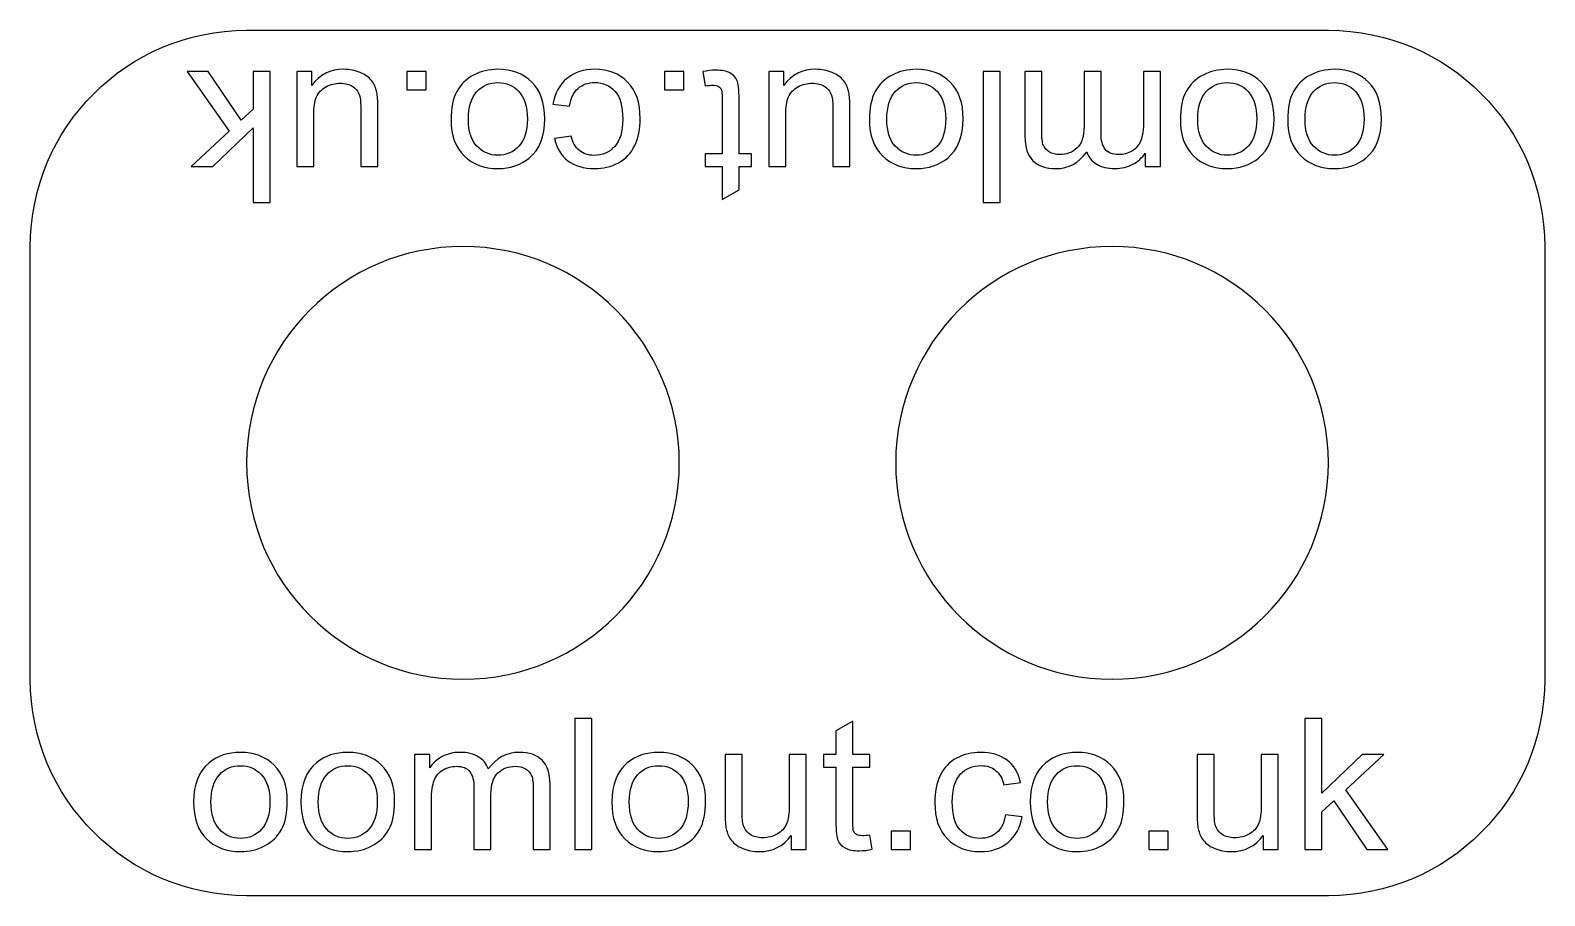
# Model space of a CAD drawing. Header units: centimetres. Extents: x -14 to -7, y -16.85 to -12.85.
import ezdxf

# ---------------------------------------------------------------- set-up
doc = ezdxf.new("R2010")
doc.units = ezdxf.units.CM
doc.header["$MEASUREMENT"] = 0
doc.layers.add('Layer 1', color=7, linetype='Continuous')

msp = doc.modelspace()

# ---------------------------------------------------------------- linework, layer by layer
at = {"layer": 'Layer 1', "color": 250}
for points, knots in [([(-13, -12.85), (-13.552, -12.85), (-14, -13.298), (-14, -13.85), (-14, -13.85), (-14, -13.85), (-14, -15.85), (-14, -15.85), (-14, -15.85), (-14, -16.402), (-13.552, -16.85), (-13, -16.85), (-13, -16.85), (-13, -16.85), (-8, -16.85), (-8, -16.85), (-8, -16.85), (-7.448, -16.85), (-7, -16.402), (-7, -15.85), (-7, -15.85), (-7, -15.85), (-7, -13.85), (-7, -13.85), (-7, -13.85), (-7, -13.298), (-7.448, -12.85), (-8, -12.85), (-8, -12.85), (-8, -12.85), (-13, -12.85), (-13, -12.85)], [0, 0, 0, 0, 0.125, 0.125, 0.125, 0.125, 0.25, 0.25, 0.25, 0.25, 0.375, 0.375, 0.375, 0.375, 0.5, 0.5, 0.5, 0.5, 0.625, 0.625, 0.625, 0.625, 0.75, 0.75, 0.75, 0.75, 0.875, 0.875, 0.875, 0.875, 1, 1, 1, 1]), ([(-12.89158, -13.04023), (-12.89158, -13.04023), (-12.89158, -13.6463), (-12.89158, -13.6463), (-12.89158, -13.6463), (-12.89158, -13.6463), (-12.97008, -13.6463), (-12.97008, -13.6463), (-12.97008, -13.6463), (-12.97008, -13.6463), (-12.97008, -13.30072), (-12.97008, -13.30072), (-12.97008, -13.30072), (-12.97008, -13.30072), (-13.15562, -13.47923), (-13.15562, -13.47923), (-13.15562, -13.47923), (-13.15562, -13.47923), (-13.25701, -13.47923), (-13.25701, -13.47923), (-13.25701, -13.47923), (-13.25701, -13.47923), (-13.08024, -13.31639), (-13.08024, -13.31639), (-13.08024, -13.31639), (-13.08024, -13.31639), (-13.275, -13.04023), (-13.275, -13.04023), (-13.275, -13.04023), (-13.275, -13.04023), (-13.17822, -13.04023), (-13.17822, -13.04023), (-13.17822, -13.04023), (-13.17822, -13.04023), (-13.02538, -13.26474), (-13.02538, -13.26474), (-13.02538, -13.26474), (-13.02538, -13.26474), (-12.97008, -13.21422), (-12.97008, -13.21422), (-12.97008, -13.21422), (-12.97008, -13.21422), (-12.97008, -13.04023), (-12.97008, -13.04023), (-12.97008, -13.04023), (-12.97008, -13.04023), (-12.89158, -13.04023), (-12.89158, -13.04023)], [0, 0, 0, 0, 0.0833333, 0.0833333, 0.0833333, 0.0833333, 0.1666667, 0.1666667, 0.1666667, 0.1666667, 0.25, 0.25, 0.25, 0.25, 0.3333333, 0.3333333, 0.3333333, 0.3333333, 0.4166667, 0.4166667, 0.4166667, 0.4166667, 0.5, 0.5, 0.5, 0.5, 0.5833333, 0.5833333, 0.5833333, 0.5833333, 0.6666667, 0.6666667, 0.6666667, 0.6666667, 0.75, 0.75, 0.75, 0.75, 0.8333333, 0.8333333, 0.8333333, 0.8333333, 0.9166667, 0.9166667, 0.9166667, 0.9166667, 1, 1, 1, 1]), ([(-12.69831, -13.04023), (-12.69831, -13.04023), (-12.69831, -13.10472), (-12.69831, -13.10472), (-12.69831, -13.10472), (-12.66218, -13.05505), (-12.61327, -13.03035), (-12.55142, -13.03035), (-12.55142, -13.03035), (-12.52422, -13.03035), (-12.49864, -13.03529), (-12.47501, -13.04517), (-12.47501, -13.04517), (-12.45137, -13.05505), (-12.43383, -13.06761), (-12.42237, -13.08256), (-12.42237, -13.08256), (-12.41078, -13.09766), (-12.40276, -13.11601), (-12.39814, -13.13774), (-12.39814, -13.13774), (-12.39502, -13.15241), (-12.39339, -13.17556), (-12.39339, -13.20731), (-12.39339, -13.20731), (-12.39339, -13.20731), (-12.39339, -13.47923), (-12.39339, -13.47923), (-12.39339, -13.47923), (-12.39339, -13.47923), (-12.47173, -13.47923), (-12.47173, -13.47923), (-12.47173, -13.47923), (-12.47173, -13.47923), (-12.47173, -13.23581), (-12.47173, -13.23581), (-12.47173, -13.23581), (-12.47173, -13.19686), (-12.47337, -13.17076), (-12.47649, -13.15721), (-12.47649, -13.15721), (-12.48155, -13.1376), (-12.49195, -13.12236), (-12.50786, -13.11107), (-12.50786, -13.11107), (-12.52392, -13.09992), (-12.54369, -13.09442), (-12.56719, -13.09442), (-12.56719, -13.09442), (-12.59067, -13.09442), (-12.61268, -13.10006), (-12.63334, -13.11149), (-12.63334, -13.11149), (-12.65401, -13.12292), (-12.66857, -13.13858), (-12.67705, -13.1582), (-12.67705, -13.1582), (-12.68567, -13.17795), (-12.68998, -13.2066), (-12.68998, -13.244), (-12.68998, -13.244), (-12.68998, -13.244), (-12.68998, -13.47923), (-12.68998, -13.47923), (-12.68998, -13.47923), (-12.68998, -13.47923), (-12.76833, -13.47923), (-12.76833, -13.47923), (-12.76833, -13.47923), (-12.76833, -13.47923), (-12.76833, -13.04023), (-12.76833, -13.04023), (-12.76833, -13.04023), (-12.76833, -13.04023), (-12.69831, -13.04023), (-12.69831, -13.04023)], [0, 0, 0, 0, 0.0526316, 0.0526316, 0.0526316, 0.0526316, 0.1052632, 0.1052632, 0.1052632, 0.1052632, 0.1578947, 0.1578947, 0.1578947, 0.1578947, 0.2105263, 0.2105263, 0.2105263, 0.2105263, 0.2631579, 0.2631579, 0.2631579, 0.2631579, 0.3157895, 0.3157895, 0.3157895, 0.3157895, 0.3684211, 0.3684211, 0.3684211, 0.3684211, 0.4210526, 0.4210526, 0.4210526, 0.4210526, 0.4736842, 0.4736842, 0.4736842, 0.4736842, 0.5263158, 0.5263158, 0.5263158, 0.5263158, 0.5789474, 0.5789474, 0.5789474, 0.5789474, 0.6315789, 0.6315789, 0.6315789, 0.6315789, 0.6842105, 0.6842105, 0.6842105, 0.6842105, 0.7368421, 0.7368421, 0.7368421, 0.7368421, 0.7894737, 0.7894737, 0.7894737, 0.7894737, 0.8421053, 0.8421053, 0.8421053, 0.8421053, 0.8947368, 0.8947368, 0.8947368, 0.8947368, 0.9473684, 0.9473684, 0.9473684, 0.9473684, 1, 1, 1, 1]), ([(-12.1695, -13.04023), (-12.1695, -13.04023), (-12.1695, -13.12504), (-12.1695, -13.12504), (-12.1695, -13.12504), (-12.1695, -13.12504), (-12.25884, -13.12504), (-12.25884, -13.12504), (-12.25884, -13.12504), (-12.25884, -13.12504), (-12.25884, -13.04023), (-12.25884, -13.04023), (-12.25884, -13.04023), (-12.25884, -13.04023), (-12.1695, -13.04023), (-12.1695, -13.04023)], [0, 0, 0, 0, 0.25, 0.25, 0.25, 0.25, 0.5, 0.5, 0.5, 0.5, 0.75, 0.75, 0.75, 0.75, 1, 1, 1, 1]), ([(-11.62194, -13.2598), (-11.62194, -13.34108), (-11.64573, -13.40133), (-11.69346, -13.44042), (-11.69346, -13.44042), (-11.73314, -13.47288), (-11.78162, -13.48925), (-11.83885, -13.48925), (-11.83885, -13.48925), (-11.90248, -13.48925), (-11.95452, -13.46949), (-11.99481, -13.42984), (-11.99481, -13.42984), (-12.03524, -13.39033), (-12.05531, -13.33572), (-12.05531, -13.26601), (-12.05531, -13.26601), (-12.05531, -13.20942), (-12.0464, -13.16497), (-12.02855, -13.13266), (-12.02855, -13.13266), (-12.01071, -13.1002), (-11.98469, -13.07508), (-11.95065, -13.05716), (-11.95065, -13.05716), (-11.91645, -13.03924), (-11.87929, -13.03035), (-11.83885, -13.03035), (-11.83885, -13.03035), (-11.77418, -13.03035), (-11.72185, -13.04997), (-11.68186, -13.08948), (-11.68186, -13.08948), (-11.64186, -13.12885), (-11.62194, -13.18558), (-11.62194, -13.2598)], [0, 0, 0, 0, 0.1111111, 0.1111111, 0.1111111, 0.1111111, 0.2222222, 0.2222222, 0.2222222, 0.2222222, 0.3333333, 0.3333333, 0.3333333, 0.3333333, 0.4444444, 0.4444444, 0.4444444, 0.4444444, 0.5555556, 0.5555556, 0.5555556, 0.5555556, 0.6666667, 0.6666667, 0.6666667, 0.6666667, 0.7777778, 0.7777778, 0.7777778, 0.7777778, 0.8888889, 0.8888889, 0.8888889, 0.8888889, 1, 1, 1, 1]), ([(-11.50702, -13.2011), (-11.50702, -13.2011), (-11.58402, -13.1915), (-11.58402, -13.1915), (-11.58402, -13.1915), (-11.5757, -13.14112), (-11.55414, -13.10161), (-11.51935, -13.07311), (-11.51935, -13.07311), (-11.48471, -13.0446), (-11.44204, -13.03035), (-11.39149, -13.03035), (-11.39149, -13.03035), (-11.32831, -13.03035), (-11.27732, -13.04997), (-11.23896, -13.0892), (-11.23896, -13.0892), (-11.20045, -13.12842), (-11.18113, -13.18473), (-11.18113, -13.25811), (-11.18113, -13.25811), (-11.18113, -13.30552), (-11.18945, -13.34701), (-11.20596, -13.38257), (-11.20596, -13.38257), (-11.22261, -13.41813), (-11.24773, -13.4448), (-11.28163, -13.46258), (-11.28163, -13.46258), (-11.31537, -13.48036), (-11.35225, -13.48925), (-11.39195, -13.48925), (-11.39195, -13.48925), (-11.44219, -13.48925), (-11.48337, -13.47711), (-11.51519, -13.45298), (-11.51519, -13.45298), (-11.54716, -13.42885), (-11.56767, -13.3947), (-11.57674, -13.35025), (-11.57674, -13.35025), (-11.57674, -13.35025), (-11.50047, -13.3391), (-11.50047, -13.3391), (-11.50047, -13.3391), (-11.49318, -13.3686), (-11.4804, -13.39075), (-11.46197, -13.40571), (-11.46197, -13.40571), (-11.44353, -13.42053), (-11.42124, -13.428), (-11.39506, -13.428), (-11.39506, -13.428), (-11.35551, -13.428), (-11.3234, -13.4146), (-11.29873, -13.38765), (-11.29873, -13.38765), (-11.27404, -13.36084), (-11.2617, -13.31836), (-11.2617, -13.26022), (-11.2617, -13.26022), (-11.2617, -13.20124), (-11.2736, -13.15834), (-11.29754, -13.13153), (-11.29754, -13.13153), (-11.32133, -13.10486), (-11.3524, -13.09145), (-11.39076, -13.09145), (-11.39076, -13.09145), (-11.42153, -13.09145), (-11.4471, -13.10048), (-11.46776, -13.11841), (-11.46776, -13.11841), (-11.48843, -13.13633), (-11.50152, -13.16384), (-11.50702, -13.2011)], [0, 0, 0, 0, 0.0526316, 0.0526316, 0.0526316, 0.0526316, 0.1052632, 0.1052632, 0.1052632, 0.1052632, 0.1578947, 0.1578947, 0.1578947, 0.1578947, 0.2105263, 0.2105263, 0.2105263, 0.2105263, 0.2631579, 0.2631579, 0.2631579, 0.2631579, 0.3157895, 0.3157895, 0.3157895, 0.3157895, 0.3684211, 0.3684211, 0.3684211, 0.3684211, 0.4210526, 0.4210526, 0.4210526, 0.4210526, 0.4736842, 0.4736842, 0.4736842, 0.4736842, 0.5263158, 0.5263158, 0.5263158, 0.5263158, 0.5789474, 0.5789474, 0.5789474, 0.5789474, 0.6315789, 0.6315789, 0.6315789, 0.6315789, 0.6842105, 0.6842105, 0.6842105, 0.6842105, 0.7368421, 0.7368421, 0.7368421, 0.7368421, 0.7894737, 0.7894737, 0.7894737, 0.7894737, 0.8421053, 0.8421053, 0.8421053, 0.8421053, 0.8947368, 0.8947368, 0.8947368, 0.8947368, 0.9473684, 0.9473684, 0.9473684, 0.9473684, 1, 1, 1, 1]), ([(-10.97954, -13.04023), (-10.97954, -13.04023), (-10.97954, -13.12504), (-10.97954, -13.12504), (-10.97954, -13.12504), (-10.97954, -13.12504), (-11.06888, -13.12504), (-11.06888, -13.12504), (-11.06888, -13.12504), (-11.06888, -13.12504), (-11.06888, -13.04023), (-11.06888, -13.04023), (-11.06888, -13.04023), (-11.06888, -13.04023), (-10.97954, -13.04023), (-10.97954, -13.04023)], [0, 0, 0, 0, 0.25, 0.25, 0.25, 0.25, 0.5, 0.5, 0.5, 0.5, 0.75, 0.75, 0.75, 0.75, 1, 1, 1, 1]), ([(-10.88067, -13.10683), (-10.88067, -13.10683), (-10.89197, -13.04108), (-10.89197, -13.04108), (-10.89197, -13.04108), (-10.86997, -13.0367), (-10.85019, -13.03444), (-10.8328, -13.03444), (-10.8328, -13.03444), (-10.80426, -13.03444), (-10.78225, -13.03868), (-10.7665, -13.04729), (-10.7665, -13.04729), (-10.75089, -13.05575), (-10.73989, -13.06704), (-10.73349, -13.08101), (-10.73349, -13.08101), (-10.7271, -13.09484), (-10.72383, -13.12419), (-10.72383, -13.16878), (-10.72383, -13.16878), (-10.72383, -13.16878), (-10.72383, -13.42137), (-10.72383, -13.42137), (-10.72383, -13.42137), (-10.72383, -13.42137), (-10.66629, -13.42137), (-10.66629, -13.42137), (-10.66629, -13.42137), (-10.66629, -13.42137), (-10.66629, -13.47923), (-10.66629, -13.47923), (-10.66629, -13.47923), (-10.66629, -13.47923), (-10.72383, -13.47923), (-10.72383, -13.47923), (-10.72383, -13.47923), (-10.72383, -13.47923), (-10.72383, -13.58803), (-10.72383, -13.58803), (-10.72383, -13.58803), (-10.72383, -13.58803), (-10.80188, -13.63262), (-10.80188, -13.63262), (-10.80188, -13.63262), (-10.80188, -13.63262), (-10.80188, -13.47923), (-10.80188, -13.47923), (-10.80188, -13.47923), (-10.80188, -13.47923), (-10.88067, -13.47923), (-10.88067, -13.47923), (-10.88067, -13.47923), (-10.88067, -13.47923), (-10.88067, -13.42137), (-10.88067, -13.42137), (-10.88067, -13.42137), (-10.88067, -13.42137), (-10.80188, -13.42137), (-10.80188, -13.42137), (-10.80188, -13.42137), (-10.80188, -13.42137), (-10.80188, -13.16469), (-10.80188, -13.16469), (-10.80188, -13.16469), (-10.80188, -13.14338), (-10.80322, -13.12984), (-10.80589, -13.12377), (-10.80589, -13.12377), (-10.80872, -13.1177), (-10.81318, -13.1129), (-10.81942, -13.10923), (-10.81942, -13.10923), (-10.82567, -13.10571), (-10.83459, -13.10387), (-10.84618, -13.10387), (-10.84618, -13.10387), (-10.85496, -13.10387), (-10.8664, -13.10486), (-10.88067, -13.10683)], [0, 0, 0, 0, 0.05, 0.05, 0.05, 0.05, 0.1, 0.1, 0.1, 0.1, 0.15, 0.15, 0.15, 0.15, 0.2, 0.2, 0.2, 0.2, 0.25, 0.25, 0.25, 0.25, 0.3, 0.3, 0.3, 0.3, 0.35, 0.35, 0.35, 0.35, 0.4, 0.4, 0.4, 0.4, 0.45, 0.45, 0.45, 0.45, 0.5, 0.5, 0.5, 0.5, 0.55, 0.55, 0.55, 0.55, 0.6, 0.6, 0.6, 0.6, 0.65, 0.65, 0.65, 0.65, 0.7, 0.7, 0.7, 0.7, 0.75, 0.75, 0.75, 0.75, 0.8, 0.8, 0.8, 0.8, 0.85, 0.85, 0.85, 0.85, 0.9, 0.9, 0.9, 0.9, 0.95, 0.95, 0.95, 0.95, 1, 1, 1, 1]), ([(-10.51658, -13.04023), (-10.51658, -13.04023), (-10.51658, -13.10472), (-10.51658, -13.10472), (-10.51658, -13.10472), (-10.48046, -13.05505), (-10.43154, -13.03035), (-10.3697, -13.03035), (-10.3697, -13.03035), (-10.34249, -13.03035), (-10.31691, -13.03529), (-10.29328, -13.04517), (-10.29328, -13.04517), (-10.26964, -13.05505), (-10.2521, -13.06761), (-10.24064, -13.08256), (-10.24064, -13.08256), (-10.22906, -13.09766), (-10.22103, -13.11601), (-10.21641, -13.13774), (-10.21641, -13.13774), (-10.21329, -13.15241), (-10.21166, -13.17556), (-10.21166, -13.20731), (-10.21166, -13.20731), (-10.21166, -13.20731), (-10.21166, -13.47923), (-10.21166, -13.47923), (-10.21166, -13.47923), (-10.21166, -13.47923), (-10.29, -13.47923), (-10.29, -13.47923), (-10.29, -13.47923), (-10.29, -13.47923), (-10.29, -13.23581), (-10.29, -13.23581), (-10.29, -13.23581), (-10.29, -13.19686), (-10.29164, -13.17076), (-10.29477, -13.15721), (-10.29477, -13.15721), (-10.29982, -13.1376), (-10.31022, -13.12236), (-10.32613, -13.11107), (-10.32613, -13.11107), (-10.34219, -13.09992), (-10.36196, -13.09442), (-10.38546, -13.09442), (-10.38546, -13.09442), (-10.40894, -13.09442), (-10.43095, -13.10006), (-10.45161, -13.11149), (-10.45161, -13.11149), (-10.47228, -13.12292), (-10.48684, -13.13858), (-10.49532, -13.1582), (-10.49532, -13.1582), (-10.50394, -13.17795), (-10.50825, -13.2066), (-10.50825, -13.244), (-10.50825, -13.244), (-10.50825, -13.244), (-10.50825, -13.47923), (-10.50825, -13.47923), (-10.50825, -13.47923), (-10.50825, -13.47923), (-10.5866, -13.47923), (-10.5866, -13.47923), (-10.5866, -13.47923), (-10.5866, -13.47923), (-10.5866, -13.04023), (-10.5866, -13.04023), (-10.5866, -13.04023), (-10.5866, -13.04023), (-10.51658, -13.04023), (-10.51658, -13.04023)], [0, 0, 0, 0, 0.0526316, 0.0526316, 0.0526316, 0.0526316, 0.1052632, 0.1052632, 0.1052632, 0.1052632, 0.1578947, 0.1578947, 0.1578947, 0.1578947, 0.2105263, 0.2105263, 0.2105263, 0.2105263, 0.2631579, 0.2631579, 0.2631579, 0.2631579, 0.3157895, 0.3157895, 0.3157895, 0.3157895, 0.3684211, 0.3684211, 0.3684211, 0.3684211, 0.4210526, 0.4210526, 0.4210526, 0.4210526, 0.4736842, 0.4736842, 0.4736842, 0.4736842, 0.5263158, 0.5263158, 0.5263158, 0.5263158, 0.5789474, 0.5789474, 0.5789474, 0.5789474, 0.6315789, 0.6315789, 0.6315789, 0.6315789, 0.6842105, 0.6842105, 0.6842105, 0.6842105, 0.7368421, 0.7368421, 0.7368421, 0.7368421, 0.7894737, 0.7894737, 0.7894737, 0.7894737, 0.8421053, 0.8421053, 0.8421053, 0.8421053, 0.8947368, 0.8947368, 0.8947368, 0.8947368, 0.9473684, 0.9473684, 0.9473684, 0.9473684, 1, 1, 1, 1]), ([(-9.68804, -13.2598), (-9.68804, -13.34108), (-9.71183, -13.40133), (-9.75956, -13.44042), (-9.75956, -13.44042), (-9.79924, -13.47288), (-9.84772, -13.48925), (-9.90495, -13.48925), (-9.90495, -13.48925), (-9.96858, -13.48925), (-10.02062, -13.46949), (-10.06091, -13.42984), (-10.06091, -13.42984), (-10.10134, -13.39033), (-10.12141, -13.33572), (-10.12141, -13.26601), (-10.12141, -13.26601), (-10.12141, -13.20942), (-10.1125, -13.16497), (-10.09465, -13.13266), (-10.09465, -13.13266), (-10.07682, -13.1002), (-10.05079, -13.07508), (-10.01675, -13.05716), (-10.01675, -13.05716), (-9.98255, -13.03924), (-9.94539, -13.03035), (-9.90495, -13.03035), (-9.90495, -13.03035), (-9.84028, -13.03035), (-9.78795, -13.04997), (-9.74796, -13.08948), (-9.74796, -13.08948), (-9.70796, -13.12885), (-9.68804, -13.18558), (-9.68804, -13.2598)], [0, 0, 0, 0, 0.1111111, 0.1111111, 0.1111111, 0.1111111, 0.2222222, 0.2222222, 0.2222222, 0.2222222, 0.3333333, 0.3333333, 0.3333333, 0.3333333, 0.4444444, 0.4444444, 0.4444444, 0.4444444, 0.5555556, 0.5555556, 0.5555556, 0.5555556, 0.6666667, 0.6666667, 0.6666667, 0.6666667, 0.7777778, 0.7777778, 0.7777778, 0.7777778, 0.8888889, 0.8888889, 0.8888889, 0.8888889, 1, 1, 1, 1]), ([(-9.51737, -13.04023), (-9.51737, -13.04023), (-9.51737, -13.6463), (-9.51737, -13.6463), (-9.51737, -13.6463), (-9.51737, -13.6463), (-9.59572, -13.6463), (-9.59572, -13.6463), (-9.59572, -13.6463), (-9.59572, -13.6463), (-9.59572, -13.04023), (-9.59572, -13.04023), (-9.59572, -13.04023), (-9.59572, -13.04023), (-9.51737, -13.04023), (-9.51737, -13.04023)], [0, 0, 0, 0, 0.25, 0.25, 0.25, 0.25, 0.5, 0.5, 0.5, 0.5, 0.75, 0.75, 0.75, 0.75, 1, 1, 1, 1]), ([(-8.7761, -13.04023), (-8.7761, -13.04023), (-8.7761, -13.47923), (-8.7761, -13.47923), (-8.7761, -13.47923), (-8.7761, -13.47923), (-8.84612, -13.47923), (-8.84612, -13.47923), (-8.84612, -13.47923), (-8.84612, -13.47923), (-8.84612, -13.4177), (-8.84612, -13.4177), (-8.84612, -13.4177), (-8.86069, -13.43915), (-8.88002, -13.45651), (-8.90411, -13.46949), (-8.90411, -13.46949), (-8.92819, -13.48262), (-8.95569, -13.48925), (-8.98646, -13.48925), (-8.98646, -13.48925), (-9.02066, -13.48925), (-9.04876, -13.48247), (-9.07061, -13.46893), (-9.07061, -13.46893), (-9.09262, -13.45538), (-9.10808, -13.43661), (-9.117, -13.41234), (-9.117, -13.41234), (-9.15372, -13.46357), (-9.20129, -13.48925), (-9.25987, -13.48925), (-9.25987, -13.48925), (-9.30581, -13.48925), (-9.34104, -13.47711), (-9.36572, -13.45298), (-9.36572, -13.45298), (-9.3904, -13.42885), (-9.40275, -13.39174), (-9.40275, -13.34164), (-9.40275, -13.34164), (-9.40275, -13.34164), (-9.40275, -13.04023), (-9.40275, -13.04023), (-9.40275, -13.04023), (-9.40275, -13.04023), (-9.32484, -13.04023), (-9.32484, -13.04023), (-9.32484, -13.04023), (-9.32484, -13.04023), (-9.32484, -13.31681), (-9.32484, -13.31681), (-9.32484, -13.31681), (-9.32484, -13.34658), (-9.32231, -13.36803), (-9.31726, -13.38116), (-9.31726, -13.38116), (-9.31206, -13.39414), (-9.30284, -13.40472), (-9.2896, -13.41276), (-9.2896, -13.41276), (-9.27622, -13.42067), (-9.26046, -13.42476), (-9.24248, -13.42476), (-9.24248, -13.42476), (-9.20991, -13.42476), (-9.183, -13.41446), (-9.16145, -13.39386), (-9.16145, -13.39386), (-9.14004, -13.37339), (-9.12919, -13.34052), (-9.12919, -13.29536), (-9.12919, -13.29536), (-9.12919, -13.29536), (-9.12919, -13.04023), (-9.12919, -13.04023), (-9.12919, -13.04023), (-9.12919, -13.04023), (-9.05084, -13.04023), (-9.05084, -13.04023), (-9.05084, -13.04023), (-9.05084, -13.04023), (-9.05084, -13.32542), (-9.05084, -13.32542), (-9.05084, -13.32542), (-9.05084, -13.35858), (-9.04445, -13.38341), (-9.03166, -13.39992), (-9.03166, -13.39992), (-9.01888, -13.41643), (-8.99806, -13.42476), (-8.96892, -13.42476), (-8.96892, -13.42476), (-8.94692, -13.42476), (-8.92656, -13.41926), (-8.90782, -13.40811), (-8.90782, -13.40811), (-8.88909, -13.3971), (-8.87541, -13.38101), (-8.86708, -13.35985), (-8.86708, -13.35985), (-8.85861, -13.33854), (-8.85445, -13.30792), (-8.85445, -13.26798), (-8.85445, -13.26798), (-8.85445, -13.26798), (-8.85445, -13.04023), (-8.85445, -13.04023), (-8.85445, -13.04023), (-8.85445, -13.04023), (-8.7761, -13.04023), (-8.7761, -13.04023)], [0, 0, 0, 0, 0.0357143, 0.0357143, 0.0357143, 0.0357143, 0.0714286, 0.0714286, 0.0714286, 0.0714286, 0.1071429, 0.1071429, 0.1071429, 0.1071429, 0.1428571, 0.1428571, 0.1428571, 0.1428571, 0.1785714, 0.1785714, 0.1785714, 0.1785714, 0.2142857, 0.2142857, 0.2142857, 0.2142857, 0.25, 0.25, 0.25, 0.25, 0.2857143, 0.2857143, 0.2857143, 0.2857143, 0.3214286, 0.3214286, 0.3214286, 0.3214286, 0.3571429, 0.3571429, 0.3571429, 0.3571429, 0.3928571, 0.3928571, 0.3928571, 0.3928571, 0.4285714, 0.4285714, 0.4285714, 0.4285714, 0.4642857, 0.4642857, 0.4642857, 0.4642857, 0.5, 0.5, 0.5, 0.5, 0.5357143, 0.5357143, 0.5357143, 0.5357143, 0.5714286, 0.5714286, 0.5714286, 0.5714286, 0.6071429, 0.6071429, 0.6071429, 0.6071429, 0.6428571, 0.6428571, 0.6428571, 0.6428571, 0.6785714, 0.6785714, 0.6785714, 0.6785714, 0.7142857, 0.7142857, 0.7142857, 0.7142857, 0.75, 0.75, 0.75, 0.75, 0.7857143, 0.7857143, 0.7857143, 0.7857143, 0.8214286, 0.8214286, 0.8214286, 0.8214286, 0.8571429, 0.8571429, 0.8571429, 0.8571429, 0.8928571, 0.8928571, 0.8928571, 0.8928571, 0.9285714, 0.9285714, 0.9285714, 0.9285714, 0.9642857, 0.9642857, 0.9642857, 0.9642857, 1, 1, 1, 1]), ([(-8.2507, -13.2598), (-8.2507, -13.34108), (-8.27449, -13.40133), (-8.32221, -13.44042), (-8.32221, -13.44042), (-8.3619, -13.47288), (-8.41037, -13.48925), (-8.4676, -13.48925), (-8.4676, -13.48925), (-8.53124, -13.48925), (-8.58327, -13.46949), (-8.62356, -13.42984), (-8.62356, -13.42984), (-8.664, -13.39033), (-8.68407, -13.33572), (-8.68407, -13.26601), (-8.68407, -13.26601), (-8.68407, -13.20942), (-8.67516, -13.16497), (-8.65731, -13.13266), (-8.65731, -13.13266), (-8.63947, -13.1002), (-8.61345, -13.07508), (-8.57941, -13.05716), (-8.57941, -13.05716), (-8.54521, -13.03924), (-8.50805, -13.03035), (-8.4676, -13.03035), (-8.4676, -13.03035), (-8.40294, -13.03035), (-8.35061, -13.04997), (-8.31061, -13.08948), (-8.31061, -13.08948), (-8.27062, -13.12885), (-8.2507, -13.18558), (-8.2507, -13.2598)], [0, 0, 0, 0, 0.1111111, 0.1111111, 0.1111111, 0.1111111, 0.2222222, 0.2222222, 0.2222222, 0.2222222, 0.3333333, 0.3333333, 0.3333333, 0.3333333, 0.4444444, 0.4444444, 0.4444444, 0.4444444, 0.5555556, 0.5555556, 0.5555556, 0.5555556, 0.6666667, 0.6666667, 0.6666667, 0.6666667, 0.7777778, 0.7777778, 0.7777778, 0.7777778, 0.8888889, 0.8888889, 0.8888889, 0.8888889, 1, 1, 1, 1]), ([(-7.75458, -13.2598), (-7.75458, -13.34108), (-7.77837, -13.40133), (-7.8261, -13.44042), (-7.8261, -13.44042), (-7.86579, -13.47288), (-7.91426, -13.48925), (-7.97149, -13.48925), (-7.97149, -13.48925), (-8.03513, -13.48925), (-8.08716, -13.46949), (-8.12745, -13.42984), (-8.12745, -13.42984), (-8.16789, -13.39033), (-8.18796, -13.33572), (-8.18796, -13.26601), (-8.18796, -13.26601), (-8.18796, -13.20942), (-8.17904, -13.16497), (-8.1612, -13.13266), (-8.1612, -13.13266), (-8.14336, -13.1002), (-8.11734, -13.07508), (-8.0833, -13.05716), (-8.0833, -13.05716), (-8.0491, -13.03924), (-8.01194, -13.03035), (-7.97149, -13.03035), (-7.97149, -13.03035), (-7.90682, -13.03035), (-7.85449, -13.04997), (-7.8145, -13.08948), (-7.8145, -13.08948), (-7.77451, -13.12885), (-7.75458, -13.18558), (-7.75458, -13.2598)], [0, 0, 0, 0, 0.1111111, 0.1111111, 0.1111111, 0.1111111, 0.2222222, 0.2222222, 0.2222222, 0.2222222, 0.3333333, 0.3333333, 0.3333333, 0.3333333, 0.4444444, 0.4444444, 0.4444444, 0.4444444, 0.5555556, 0.5555556, 0.5555556, 0.5555556, 0.6666667, 0.6666667, 0.6666667, 0.6666667, 0.7777778, 0.7777778, 0.7777778, 0.7777778, 0.8888889, 0.8888889, 0.8888889, 0.8888889, 1, 1, 1, 1]), ([(-11.70252, -13.2598), (-11.70252, -13.2035), (-11.71545, -13.16144), (-11.74132, -13.1335), (-11.74132, -13.1335), (-11.76719, -13.10542), (-11.79975, -13.09145), (-11.83885, -13.09145), (-11.83885, -13.09145), (-11.8778, -13.09145), (-11.91022, -13.10556), (-11.93608, -13.13365), (-11.93608, -13.13365), (-11.9618, -13.16173), (-11.97474, -13.20463), (-11.97474, -13.2622), (-11.97474, -13.2622), (-11.97474, -13.31653), (-11.9618, -13.35773), (-11.93578, -13.38567), (-11.93578, -13.38567), (-11.90976, -13.41361), (-11.8775, -13.42758), (-11.83885, -13.42758), (-11.83885, -13.42758), (-11.79975, -13.42758), (-11.76719, -13.41361), (-11.74132, -13.38581), (-11.74132, -13.38581), (-11.71545, -13.35801), (-11.70252, -13.31596), (-11.70252, -13.2598)], [0, 0, 0, 0, 0.125, 0.125, 0.125, 0.125, 0.25, 0.25, 0.25, 0.25, 0.375, 0.375, 0.375, 0.375, 0.5, 0.5, 0.5, 0.5, 0.625, 0.625, 0.625, 0.625, 0.75, 0.75, 0.75, 0.75, 0.875, 0.875, 0.875, 0.875, 1, 1, 1, 1]), ([(-9.76862, -13.2598), (-9.76862, -13.2035), (-9.78155, -13.16144), (-9.80742, -13.1335), (-9.80742, -13.1335), (-9.8333, -13.10542), (-9.86585, -13.09145), (-9.90495, -13.09145), (-9.90495, -13.09145), (-9.9439, -13.09145), (-9.97632, -13.10556), (-10.00218, -13.13365), (-10.00218, -13.13365), (-10.0279, -13.16173), (-10.04084, -13.20463), (-10.04084, -13.2622), (-10.04084, -13.2622), (-10.04084, -13.31653), (-10.0279, -13.35773), (-10.00189, -13.38567), (-10.00189, -13.38567), (-9.97586, -13.41361), (-9.9436, -13.42758), (-9.90495, -13.42758), (-9.90495, -13.42758), (-9.86585, -13.42758), (-9.8333, -13.41361), (-9.80742, -13.38581), (-9.80742, -13.38581), (-9.78155, -13.35801), (-9.76862, -13.31596), (-9.76862, -13.2598)], [0, 0, 0, 0, 0.125, 0.125, 0.125, 0.125, 0.25, 0.25, 0.25, 0.25, 0.375, 0.375, 0.375, 0.375, 0.5, 0.5, 0.5, 0.5, 0.625, 0.625, 0.625, 0.625, 0.75, 0.75, 0.75, 0.75, 0.875, 0.875, 0.875, 0.875, 1, 1, 1, 1]), ([(-8.33127, -13.2598), (-8.33127, -13.2035), (-8.34421, -13.16144), (-8.37008, -13.1335), (-8.37008, -13.1335), (-8.39595, -13.10542), (-8.42851, -13.09145), (-8.4676, -13.09145), (-8.4676, -13.09145), (-8.50655, -13.09145), (-8.53897, -13.10556), (-8.56484, -13.13365), (-8.56484, -13.13365), (-8.59055, -13.16173), (-8.60349, -13.20463), (-8.60349, -13.2622), (-8.60349, -13.2622), (-8.60349, -13.31653), (-8.59055, -13.35773), (-8.56454, -13.38567), (-8.56454, -13.38567), (-8.53852, -13.41361), (-8.50626, -13.42758), (-8.4676, -13.42758), (-8.4676, -13.42758), (-8.42851, -13.42758), (-8.39595, -13.41361), (-8.37008, -13.38581), (-8.37008, -13.38581), (-8.34421, -13.35801), (-8.33127, -13.31596), (-8.33127, -13.2598)], [0, 0, 0, 0, 0.125, 0.125, 0.125, 0.125, 0.25, 0.25, 0.25, 0.25, 0.375, 0.375, 0.375, 0.375, 0.5, 0.5, 0.5, 0.5, 0.625, 0.625, 0.625, 0.625, 0.75, 0.75, 0.75, 0.75, 0.875, 0.875, 0.875, 0.875, 1, 1, 1, 1]), ([(-7.83516, -13.2598), (-7.83516, -13.2035), (-7.8481, -13.16144), (-7.87396, -13.1335), (-7.87396, -13.1335), (-7.89984, -13.10542), (-7.93239, -13.09145), (-7.97149, -13.09145), (-7.97149, -13.09145), (-8.01044, -13.09145), (-8.04286, -13.10556), (-8.06872, -13.13365), (-8.06872, -13.13365), (-8.09444, -13.16173), (-8.10738, -13.20463), (-8.10738, -13.2622), (-8.10738, -13.2622), (-8.10738, -13.31653), (-8.09444, -13.35773), (-8.06843, -13.38567), (-8.06843, -13.38567), (-8.04241, -13.41361), (-8.01015, -13.42758), (-7.97149, -13.42758), (-7.97149, -13.42758), (-7.93239, -13.42758), (-7.89984, -13.41361), (-7.87396, -13.38581), (-7.87396, -13.38581), (-7.8481, -13.35801), (-7.83516, -13.31596), (-7.83516, -13.2598)], [0, 0, 0, 0, 0.125, 0.125, 0.125, 0.125, 0.25, 0.25, 0.25, 0.25, 0.375, 0.375, 0.375, 0.375, 0.5, 0.5, 0.5, 0.5, 0.625, 0.625, 0.625, 0.625, 0.75, 0.75, 0.75, 0.75, 0.875, 0.875, 0.875, 0.875, 1, 1, 1, 1]), ([(-12, -13.84938), (-11.448, -13.84938), (-11, -14.29737), (-11, -14.84937), (-11, -14.84937), (-11, -15.40137), (-11.448, -15.84937), (-12, -15.84937), (-12, -15.84937), (-12.552, -15.84937), (-13, -15.40137), (-13, -14.84937), (-13, -14.84937), (-13, -14.29737), (-12.552, -13.84938), (-12, -13.84938)], [0, 0, 0, 0, 0.25, 0.25, 0.25, 0.25, 0.5, 0.5, 0.5, 0.5, 0.75, 0.75, 0.75, 0.75, 1, 1, 1, 1]), ([(-9, -13.84938), (-8.448, -13.84938), (-8, -14.29737), (-8, -14.84937), (-8, -14.84937), (-8, -15.40137), (-8.448, -15.84937), (-9, -15.84937), (-9, -15.84937), (-9.552, -15.84937), (-10, -15.40137), (-10, -14.84937), (-10, -14.84937), (-10, -14.29737), (-9.552, -13.84938), (-9, -13.84938)], [0, 0, 0, 0, 0.25, 0.25, 0.25, 0.25, 0.5, 0.5, 0.5, 0.5, 0.75, 0.75, 0.75, 0.75, 1, 1, 1, 1]), ([(-11.48263, -16.63641), (-11.48263, -16.63641), (-11.48263, -16.03034), (-11.48263, -16.03034), (-11.48263, -16.03034), (-11.48263, -16.03034), (-11.40428, -16.03034), (-11.40428, -16.03034), (-11.40428, -16.03034), (-11.40428, -16.03034), (-11.40428, -16.63641), (-11.40428, -16.63641), (-11.40428, -16.63641), (-11.40428, -16.63641), (-11.48263, -16.63641), (-11.48263, -16.63641)], [0, 0, 0, 0, 0.25, 0.25, 0.25, 0.25, 0.5, 0.5, 0.5, 0.5, 0.75, 0.75, 0.75, 0.75, 1, 1, 1, 1]), ([(-10.11933, -16.56981), (-10.11933, -16.56981), (-10.10803, -16.63556), (-10.10803, -16.63556), (-10.10803, -16.63556), (-10.13003, -16.63994), (-10.14981, -16.6422), (-10.1672, -16.6422), (-10.1672, -16.6422), (-10.19574, -16.6422), (-10.21775, -16.63796), (-10.2335, -16.62935), (-10.2335, -16.62935), (-10.24911, -16.62089), (-10.26011, -16.6096), (-10.26651, -16.59563), (-10.26651, -16.59563), (-10.2729, -16.5818), (-10.27617, -16.55245), (-10.27617, -16.50786), (-10.27617, -16.50786), (-10.27617, -16.50786), (-10.27617, -16.25527), (-10.27617, -16.25527), (-10.27617, -16.25527), (-10.27617, -16.25527), (-10.33371, -16.25527), (-10.33371, -16.25527), (-10.33371, -16.25527), (-10.33371, -16.25527), (-10.33371, -16.19741), (-10.33371, -16.19741), (-10.33371, -16.19741), (-10.33371, -16.19741), (-10.27617, -16.19741), (-10.27617, -16.19741), (-10.27617, -16.19741), (-10.27617, -16.19741), (-10.27617, -16.08861), (-10.27617, -16.08861), (-10.27617, -16.08861), (-10.27617, -16.08861), (-10.19812, -16.04402), (-10.19812, -16.04402), (-10.19812, -16.04402), (-10.19812, -16.04402), (-10.19812, -16.19741), (-10.19812, -16.19741), (-10.19812, -16.19741), (-10.19812, -16.19741), (-10.11933, -16.19741), (-10.11933, -16.19741), (-10.11933, -16.19741), (-10.11933, -16.19741), (-10.11933, -16.25527), (-10.11933, -16.25527), (-10.11933, -16.25527), (-10.11933, -16.25527), (-10.19812, -16.25527), (-10.19812, -16.25527), (-10.19812, -16.25527), (-10.19812, -16.25527), (-10.19812, -16.51195), (-10.19812, -16.51195), (-10.19812, -16.51195), (-10.19812, -16.53326), (-10.19678, -16.5468), (-10.19411, -16.55287), (-10.19411, -16.55287), (-10.19128, -16.55894), (-10.18682, -16.56374), (-10.18058, -16.56741), (-10.18058, -16.56741), (-10.17433, -16.57093), (-10.16541, -16.57277), (-10.15382, -16.57277), (-10.15382, -16.57277), (-10.14504, -16.57277), (-10.1336, -16.57178), (-10.11933, -16.56981)], [0, 0, 0, 0, 0.05, 0.05, 0.05, 0.05, 0.1, 0.1, 0.1, 0.1, 0.15, 0.15, 0.15, 0.15, 0.2, 0.2, 0.2, 0.2, 0.25, 0.25, 0.25, 0.25, 0.3, 0.3, 0.3, 0.3, 0.35, 0.35, 0.35, 0.35, 0.4, 0.4, 0.4, 0.4, 0.45, 0.45, 0.45, 0.45, 0.5, 0.5, 0.5, 0.5, 0.55, 0.55, 0.55, 0.55, 0.6, 0.6, 0.6, 0.6, 0.65, 0.65, 0.65, 0.65, 0.7, 0.7, 0.7, 0.7, 0.75, 0.75, 0.75, 0.75, 0.8, 0.8, 0.8, 0.8, 0.85, 0.85, 0.85, 0.85, 0.9, 0.9, 0.9, 0.9, 0.95, 0.95, 0.95, 0.95, 1, 1, 1, 1]), ([(-8.10842, -16.63641), (-8.10842, -16.63641), (-8.10842, -16.03034), (-8.10842, -16.03034), (-8.10842, -16.03034), (-8.10842, -16.03034), (-8.02992, -16.03034), (-8.02992, -16.03034), (-8.02992, -16.03034), (-8.02992, -16.03034), (-8.02992, -16.37592), (-8.02992, -16.37592), (-8.02992, -16.37592), (-8.02992, -16.37592), (-7.84438, -16.19741), (-7.84438, -16.19741), (-7.84438, -16.19741), (-7.84438, -16.19741), (-7.74299, -16.19741), (-7.74299, -16.19741), (-7.74299, -16.19741), (-7.74299, -16.19741), (-7.91976, -16.36025), (-7.91976, -16.36025), (-7.91976, -16.36025), (-7.91976, -16.36025), (-7.725, -16.63641), (-7.725, -16.63641), (-7.725, -16.63641), (-7.725, -16.63641), (-7.82178, -16.63641), (-7.82178, -16.63641), (-7.82178, -16.63641), (-7.82178, -16.63641), (-7.97462, -16.4119), (-7.97462, -16.4119), (-7.97462, -16.4119), (-7.97462, -16.4119), (-8.02992, -16.46242), (-8.02992, -16.46242), (-8.02992, -16.46242), (-8.02992, -16.46242), (-8.02992, -16.63641), (-8.02992, -16.63641), (-8.02992, -16.63641), (-8.02992, -16.63641), (-8.10842, -16.63641), (-8.10842, -16.63641)], [0, 0, 0, 0, 0.0833333, 0.0833333, 0.0833333, 0.0833333, 0.1666667, 0.1666667, 0.1666667, 0.1666667, 0.25, 0.25, 0.25, 0.25, 0.3333333, 0.3333333, 0.3333333, 0.3333333, 0.4166667, 0.4166667, 0.4166667, 0.4166667, 0.5, 0.5, 0.5, 0.5, 0.5833333, 0.5833333, 0.5833333, 0.5833333, 0.6666667, 0.6666667, 0.6666667, 0.6666667, 0.75, 0.75, 0.75, 0.75, 0.8333333, 0.8333333, 0.8333333, 0.8333333, 0.9166667, 0.9166667, 0.9166667, 0.9166667, 1, 1, 1, 1]), ([(-13.24542, -16.41684), (-13.24542, -16.33556), (-13.22163, -16.27531), (-13.1739, -16.23622), (-13.1739, -16.23622), (-13.13421, -16.20376), (-13.08574, -16.18739), (-13.02851, -16.18739), (-13.02851, -16.18739), (-12.96487, -16.18739), (-12.91284, -16.20715), (-12.87255, -16.2468), (-12.87255, -16.2468), (-12.83211, -16.28631), (-12.81204, -16.34092), (-12.81204, -16.41063), (-12.81204, -16.41063), (-12.81204, -16.46722), (-12.82096, -16.51167), (-12.8388, -16.54398), (-12.8388, -16.54398), (-12.85664, -16.57644), (-12.88266, -16.60156), (-12.9167, -16.61948), (-12.9167, -16.61948), (-12.9509, -16.6374), (-12.98806, -16.64629), (-13.02851, -16.64629), (-13.02851, -16.64629), (-13.09318, -16.64629), (-13.14551, -16.62667), (-13.1855, -16.58716), (-13.1855, -16.58716), (-13.22549, -16.54779), (-13.24542, -16.49106), (-13.24542, -16.41684)], [0, 0, 0, 0, 0.1111111, 0.1111111, 0.1111111, 0.1111111, 0.2222222, 0.2222222, 0.2222222, 0.2222222, 0.3333333, 0.3333333, 0.3333333, 0.3333333, 0.4444444, 0.4444444, 0.4444444, 0.4444444, 0.5555556, 0.5555556, 0.5555556, 0.5555556, 0.6666667, 0.6666667, 0.6666667, 0.6666667, 0.7777778, 0.7777778, 0.7777778, 0.7777778, 0.8888889, 0.8888889, 0.8888889, 0.8888889, 1, 1, 1, 1]), ([(-12.7493, -16.41684), (-12.7493, -16.33556), (-12.72551, -16.27531), (-12.67779, -16.23622), (-12.67779, -16.23622), (-12.6381, -16.20376), (-12.58963, -16.18739), (-12.5324, -16.18739), (-12.5324, -16.18739), (-12.46876, -16.18739), (-12.41673, -16.20715), (-12.37644, -16.2468), (-12.37644, -16.2468), (-12.336, -16.28631), (-12.31593, -16.34092), (-12.31593, -16.41063), (-12.31593, -16.41063), (-12.31593, -16.46722), (-12.32484, -16.51167), (-12.34269, -16.54398), (-12.34269, -16.54398), (-12.36053, -16.57644), (-12.38655, -16.60156), (-12.42059, -16.61948), (-12.42059, -16.61948), (-12.45479, -16.6374), (-12.49195, -16.64629), (-12.5324, -16.64629), (-12.5324, -16.64629), (-12.59706, -16.64629), (-12.64939, -16.62667), (-12.68939, -16.58716), (-12.68939, -16.58716), (-12.72938, -16.54779), (-12.7493, -16.49106), (-12.7493, -16.41684)], [0, 0, 0, 0, 0.1111111, 0.1111111, 0.1111111, 0.1111111, 0.2222222, 0.2222222, 0.2222222, 0.2222222, 0.3333333, 0.3333333, 0.3333333, 0.3333333, 0.4444444, 0.4444444, 0.4444444, 0.4444444, 0.5555556, 0.5555556, 0.5555556, 0.5555556, 0.6666667, 0.6666667, 0.6666667, 0.6666667, 0.7777778, 0.7777778, 0.7777778, 0.7777778, 0.8888889, 0.8888889, 0.8888889, 0.8888889, 1, 1, 1, 1]), ([(-12.2239, -16.63641), (-12.2239, -16.63641), (-12.2239, -16.19741), (-12.2239, -16.19741), (-12.2239, -16.19741), (-12.2239, -16.19741), (-12.15388, -16.19741), (-12.15388, -16.19741), (-12.15388, -16.19741), (-12.15388, -16.19741), (-12.15388, -16.25894), (-12.15388, -16.25894), (-12.15388, -16.25894), (-12.13931, -16.23749), (-12.11998, -16.22013), (-12.09589, -16.20715), (-12.09589, -16.20715), (-12.07181, -16.19402), (-12.04431, -16.18739), (-12.01354, -16.18739), (-12.01354, -16.18739), (-11.97934, -16.18739), (-11.95124, -16.19417), (-11.92939, -16.20771), (-11.92939, -16.20771), (-11.90738, -16.22126), (-11.89192, -16.24003), (-11.883, -16.2643), (-11.883, -16.2643), (-11.84628, -16.21307), (-11.79871, -16.18739), (-11.74013, -16.18739), (-11.74013, -16.18739), (-11.69419, -16.18739), (-11.65896, -16.19953), (-11.63428, -16.22366), (-11.63428, -16.22366), (-11.6096, -16.24779), (-11.59725, -16.2849), (-11.59725, -16.335), (-11.59725, -16.335), (-11.59725, -16.335), (-11.59725, -16.63641), (-11.59725, -16.63641), (-11.59725, -16.63641), (-11.59725, -16.63641), (-11.67516, -16.63641), (-11.67516, -16.63641), (-11.67516, -16.63641), (-11.67516, -16.63641), (-11.67516, -16.35983), (-11.67516, -16.35983), (-11.67516, -16.35983), (-11.67516, -16.33006), (-11.67769, -16.30861), (-11.68274, -16.29548), (-11.68274, -16.29548), (-11.68794, -16.2825), (-11.69716, -16.27192), (-11.7104, -16.26388), (-11.7104, -16.26388), (-11.72378, -16.25597), (-11.73954, -16.25188), (-11.75752, -16.25188), (-11.75752, -16.25188), (-11.79009, -16.25188), (-11.817, -16.26218), (-11.83855, -16.28278), (-11.83855, -16.28278), (-11.85996, -16.30325), (-11.87081, -16.33612), (-11.87081, -16.38128), (-11.87081, -16.38128), (-11.87081, -16.38128), (-11.87081, -16.63641), (-11.87081, -16.63641), (-11.87081, -16.63641), (-11.87081, -16.63641), (-11.94916, -16.63641), (-11.94916, -16.63641), (-11.94916, -16.63641), (-11.94916, -16.63641), (-11.94916, -16.35122), (-11.94916, -16.35122), (-11.94916, -16.35122), (-11.94916, -16.31806), (-11.95555, -16.29323), (-11.96834, -16.27672), (-11.96834, -16.27672), (-11.98112, -16.26021), (-12.00194, -16.25188), (-12.03108, -16.25188), (-12.03108, -16.25188), (-12.05308, -16.25188), (-12.07344, -16.25738), (-12.09218, -16.26853), (-12.09218, -16.26853), (-12.11091, -16.27954), (-12.12459, -16.29563), (-12.13292, -16.31679), (-12.13292, -16.31679), (-12.14139, -16.3381), (-12.14555, -16.36872), (-12.14555, -16.40866), (-12.14555, -16.40866), (-12.14555, -16.40866), (-12.14555, -16.63641), (-12.14555, -16.63641), (-12.14555, -16.63641), (-12.14555, -16.63641), (-12.2239, -16.63641), (-12.2239, -16.63641)], [0, 0, 0, 0, 0.0357143, 0.0357143, 0.0357143, 0.0357143, 0.0714286, 0.0714286, 0.0714286, 0.0714286, 0.1071429, 0.1071429, 0.1071429, 0.1071429, 0.1428571, 0.1428571, 0.1428571, 0.1428571, 0.1785714, 0.1785714, 0.1785714, 0.1785714, 0.2142857, 0.2142857, 0.2142857, 0.2142857, 0.25, 0.25, 0.25, 0.25, 0.2857143, 0.2857143, 0.2857143, 0.2857143, 0.3214286, 0.3214286, 0.3214286, 0.3214286, 0.3571429, 0.3571429, 0.3571429, 0.3571429, 0.3928571, 0.3928571, 0.3928571, 0.3928571, 0.4285714, 0.4285714, 0.4285714, 0.4285714, 0.4642857, 0.4642857, 0.4642857, 0.4642857, 0.5, 0.5, 0.5, 0.5, 0.5357143, 0.5357143, 0.5357143, 0.5357143, 0.5714286, 0.5714286, 0.5714286, 0.5714286, 0.6071429, 0.6071429, 0.6071429, 0.6071429, 0.6428571, 0.6428571, 0.6428571, 0.6428571, 0.6785714, 0.6785714, 0.6785714, 0.6785714, 0.7142857, 0.7142857, 0.7142857, 0.7142857, 0.75, 0.75, 0.75, 0.75, 0.7857143, 0.7857143, 0.7857143, 0.7857143, 0.8214286, 0.8214286, 0.8214286, 0.8214286, 0.8571429, 0.8571429, 0.8571429, 0.8571429, 0.8928571, 0.8928571, 0.8928571, 0.8928571, 0.9285714, 0.9285714, 0.9285714, 0.9285714, 0.9642857, 0.9642857, 0.9642857, 0.9642857, 1, 1, 1, 1]), ([(-11.31196, -16.41684), (-11.31196, -16.33556), (-11.28817, -16.27531), (-11.24044, -16.23622), (-11.24044, -16.23622), (-11.20076, -16.20376), (-11.15228, -16.18739), (-11.09505, -16.18739), (-11.09505, -16.18739), (-11.03142, -16.18739), (-10.97938, -16.20715), (-10.93909, -16.2468), (-10.93909, -16.2468), (-10.89866, -16.28631), (-10.87859, -16.34092), (-10.87859, -16.41063), (-10.87859, -16.41063), (-10.87859, -16.46722), (-10.8875, -16.51167), (-10.90535, -16.54398), (-10.90535, -16.54398), (-10.92318, -16.57644), (-10.94921, -16.60156), (-10.98325, -16.61948), (-10.98325, -16.61948), (-11.01745, -16.6374), (-11.05461, -16.64629), (-11.09505, -16.64629), (-11.09505, -16.64629), (-11.15972, -16.64629), (-11.21205, -16.62667), (-11.25204, -16.58716), (-11.25204, -16.58716), (-11.29204, -16.54779), (-11.31196, -16.49106), (-11.31196, -16.41684)], [0, 0, 0, 0, 0.1111111, 0.1111111, 0.1111111, 0.1111111, 0.2222222, 0.2222222, 0.2222222, 0.2222222, 0.3333333, 0.3333333, 0.3333333, 0.3333333, 0.4444444, 0.4444444, 0.4444444, 0.4444444, 0.5555556, 0.5555556, 0.5555556, 0.5555556, 0.6666667, 0.6666667, 0.6666667, 0.6666667, 0.7777778, 0.7777778, 0.7777778, 0.7777778, 0.8888889, 0.8888889, 0.8888889, 0.8888889, 1, 1, 1, 1]), ([(-10.48342, -16.63641), (-10.48342, -16.63641), (-10.48342, -16.57192), (-10.48342, -16.57192), (-10.48342, -16.57192), (-10.51954, -16.62159), (-10.56846, -16.64629), (-10.6303, -16.64629), (-10.6303, -16.64629), (-10.65751, -16.64629), (-10.68309, -16.64135), (-10.70672, -16.63147), (-10.70672, -16.63147), (-10.73036, -16.62159), (-10.7479, -16.60903), (-10.75936, -16.59408), (-10.75936, -16.59408), (-10.77094, -16.57898), (-10.77897, -16.56063), (-10.78359, -16.5389), (-10.78359, -16.5389), (-10.78671, -16.52423), (-10.78834, -16.50108), (-10.78834, -16.46933), (-10.78834, -16.46933), (-10.78834, -16.46933), (-10.78834, -16.19741), (-10.78834, -16.19741), (-10.78834, -16.19741), (-10.78834, -16.19741), (-10.71, -16.19741), (-10.71, -16.19741), (-10.71, -16.19741), (-10.71, -16.19741), (-10.71, -16.44083), (-10.71, -16.44083), (-10.71, -16.44083), (-10.71, -16.47978), (-10.70836, -16.50588), (-10.70523, -16.51943), (-10.70523, -16.51943), (-10.70018, -16.53904), (-10.68978, -16.55428), (-10.67387, -16.56557), (-10.67387, -16.56557), (-10.65781, -16.57672), (-10.63804, -16.58222), (-10.61454, -16.58222), (-10.61454, -16.58222), (-10.59106, -16.58222), (-10.56905, -16.57658), (-10.54839, -16.56515), (-10.54839, -16.56515), (-10.52772, -16.55372), (-10.51316, -16.53806), (-10.50468, -16.51844), (-10.50468, -16.51844), (-10.49606, -16.49869), (-10.49175, -16.47004), (-10.49175, -16.43264), (-10.49175, -16.43264), (-10.49175, -16.43264), (-10.49175, -16.19741), (-10.49175, -16.19741), (-10.49175, -16.19741), (-10.49175, -16.19741), (-10.4134, -16.19741), (-10.4134, -16.19741), (-10.4134, -16.19741), (-10.4134, -16.19741), (-10.4134, -16.63641), (-10.4134, -16.63641), (-10.4134, -16.63641), (-10.4134, -16.63641), (-10.48342, -16.63641), (-10.48342, -16.63641)], [0, 0, 0, 0, 0.0526316, 0.0526316, 0.0526316, 0.0526316, 0.1052632, 0.1052632, 0.1052632, 0.1052632, 0.1578947, 0.1578947, 0.1578947, 0.1578947, 0.2105263, 0.2105263, 0.2105263, 0.2105263, 0.2631579, 0.2631579, 0.2631579, 0.2631579, 0.3157895, 0.3157895, 0.3157895, 0.3157895, 0.3684211, 0.3684211, 0.3684211, 0.3684211, 0.4210526, 0.4210526, 0.4210526, 0.4210526, 0.4736842, 0.4736842, 0.4736842, 0.4736842, 0.5263158, 0.5263158, 0.5263158, 0.5263158, 0.5789474, 0.5789474, 0.5789474, 0.5789474, 0.6315789, 0.6315789, 0.6315789, 0.6315789, 0.6842105, 0.6842105, 0.6842105, 0.6842105, 0.7368421, 0.7368421, 0.7368421, 0.7368421, 0.7894737, 0.7894737, 0.7894737, 0.7894737, 0.8421053, 0.8421053, 0.8421053, 0.8421053, 0.8947368, 0.8947368, 0.8947368, 0.8947368, 0.9473684, 0.9473684, 0.9473684, 0.9473684, 1, 1, 1, 1]), ([(-9.49298, -16.47554), (-9.49298, -16.47554), (-9.41598, -16.48514), (-9.41598, -16.48514), (-9.41598, -16.48514), (-9.4243, -16.53552), (-9.44586, -16.57503), (-9.48065, -16.60353), (-9.48065, -16.60353), (-9.51529, -16.63204), (-9.55796, -16.64629), (-9.60851, -16.64629), (-9.60851, -16.64629), (-9.67169, -16.64629), (-9.72268, -16.62667), (-9.76104, -16.58744), (-9.76104, -16.58744), (-9.79955, -16.54822), (-9.81887, -16.49191), (-9.81887, -16.41853), (-9.81887, -16.41853), (-9.81887, -16.37112), (-9.81055, -16.32963), (-9.79404, -16.29407), (-9.79404, -16.29407), (-9.77739, -16.25851), (-9.75227, -16.23184), (-9.71837, -16.21406), (-9.71837, -16.21406), (-9.68463, -16.19628), (-9.64775, -16.18739), (-9.60805, -16.18739), (-9.60805, -16.18739), (-9.55781, -16.18739), (-9.51663, -16.19953), (-9.48481, -16.22366), (-9.48481, -16.22366), (-9.45284, -16.24779), (-9.43233, -16.28194), (-9.42326, -16.32639), (-9.42326, -16.32639), (-9.42326, -16.32639), (-9.49953, -16.33754), (-9.49953, -16.33754), (-9.49953, -16.33754), (-9.50682, -16.30804), (-9.5196, -16.28589), (-9.53803, -16.27093), (-9.53803, -16.27093), (-9.55647, -16.25611), (-9.57876, -16.24864), (-9.60494, -16.24864), (-9.60494, -16.24864), (-9.64449, -16.24864), (-9.6766, -16.26204), (-9.70127, -16.28899), (-9.70127, -16.28899), (-9.72596, -16.3158), (-9.7383, -16.35828), (-9.7383, -16.41642), (-9.7383, -16.41642), (-9.7383, -16.4754), (-9.7264, -16.5183), (-9.70246, -16.54511), (-9.70246, -16.54511), (-9.67867, -16.57178), (-9.6476, -16.58519), (-9.60924, -16.58519), (-9.60924, -16.58519), (-9.57847, -16.58519), (-9.5529, -16.57616), (-9.53224, -16.55823), (-9.53224, -16.55823), (-9.51157, -16.54031), (-9.49848, -16.5128), (-9.49298, -16.47554)], [0, 0, 0, 0, 0.0526316, 0.0526316, 0.0526316, 0.0526316, 0.1052632, 0.1052632, 0.1052632, 0.1052632, 0.1578947, 0.1578947, 0.1578947, 0.1578947, 0.2105263, 0.2105263, 0.2105263, 0.2105263, 0.2631579, 0.2631579, 0.2631579, 0.2631579, 0.3157895, 0.3157895, 0.3157895, 0.3157895, 0.3684211, 0.3684211, 0.3684211, 0.3684211, 0.4210526, 0.4210526, 0.4210526, 0.4210526, 0.4736842, 0.4736842, 0.4736842, 0.4736842, 0.5263158, 0.5263158, 0.5263158, 0.5263158, 0.5789474, 0.5789474, 0.5789474, 0.5789474, 0.6315789, 0.6315789, 0.6315789, 0.6315789, 0.6842105, 0.6842105, 0.6842105, 0.6842105, 0.7368421, 0.7368421, 0.7368421, 0.7368421, 0.7894737, 0.7894737, 0.7894737, 0.7894737, 0.8421053, 0.8421053, 0.8421053, 0.8421053, 0.8947368, 0.8947368, 0.8947368, 0.8947368, 0.9473684, 0.9473684, 0.9473684, 0.9473684, 1, 1, 1, 1]), ([(-9.37806, -16.41684), (-9.37806, -16.33556), (-9.35427, -16.27531), (-9.30654, -16.23622), (-9.30654, -16.23622), (-9.26686, -16.20376), (-9.21838, -16.18739), (-9.16115, -16.18739), (-9.16115, -16.18739), (-9.09752, -16.18739), (-9.04548, -16.20715), (-9.00519, -16.2468), (-9.00519, -16.2468), (-8.96476, -16.28631), (-8.94469, -16.34092), (-8.94469, -16.41063), (-8.94469, -16.41063), (-8.94469, -16.46722), (-8.9536, -16.51167), (-8.97145, -16.54398), (-8.97145, -16.54398), (-8.98929, -16.57644), (-9.01531, -16.60156), (-9.04935, -16.61948), (-9.04935, -16.61948), (-9.08355, -16.6374), (-9.12071, -16.64629), (-9.16115, -16.64629), (-9.16115, -16.64629), (-9.22582, -16.64629), (-9.27815, -16.62667), (-9.31814, -16.58716), (-9.31814, -16.58716), (-9.35814, -16.54779), (-9.37806, -16.49106), (-9.37806, -16.41684)], [0, 0, 0, 0, 0.1111111, 0.1111111, 0.1111111, 0.1111111, 0.2222222, 0.2222222, 0.2222222, 0.2222222, 0.3333333, 0.3333333, 0.3333333, 0.3333333, 0.4444444, 0.4444444, 0.4444444, 0.4444444, 0.5555556, 0.5555556, 0.5555556, 0.5555556, 0.6666667, 0.6666667, 0.6666667, 0.6666667, 0.7777778, 0.7777778, 0.7777778, 0.7777778, 0.8888889, 0.8888889, 0.8888889, 0.8888889, 1, 1, 1, 1]), ([(-8.30169, -16.63641), (-8.30169, -16.63641), (-8.30169, -16.57192), (-8.30169, -16.57192), (-8.30169, -16.57192), (-8.33782, -16.62159), (-8.38673, -16.64629), (-8.44858, -16.64629), (-8.44858, -16.64629), (-8.47578, -16.64629), (-8.50136, -16.64135), (-8.52499, -16.63147), (-8.52499, -16.63147), (-8.54863, -16.62159), (-8.56617, -16.60903), (-8.57763, -16.59408), (-8.57763, -16.59408), (-8.58922, -16.57898), (-8.59724, -16.56063), (-8.60186, -16.5389), (-8.60186, -16.5389), (-8.60498, -16.52423), (-8.60661, -16.50108), (-8.60661, -16.46933), (-8.60661, -16.46933), (-8.60661, -16.46933), (-8.60661, -16.19741), (-8.60661, -16.19741), (-8.60661, -16.19741), (-8.60661, -16.19741), (-8.52827, -16.19741), (-8.52827, -16.19741), (-8.52827, -16.19741), (-8.52827, -16.19741), (-8.52827, -16.44083), (-8.52827, -16.44083), (-8.52827, -16.44083), (-8.52827, -16.47978), (-8.52663, -16.50588), (-8.52351, -16.51943), (-8.52351, -16.51943), (-8.51845, -16.53904), (-8.50805, -16.55428), (-8.49214, -16.56557), (-8.49214, -16.56557), (-8.47608, -16.57672), (-8.45631, -16.58222), (-8.43281, -16.58222), (-8.43281, -16.58222), (-8.40933, -16.58222), (-8.38732, -16.57658), (-8.36666, -16.56515), (-8.36666, -16.56515), (-8.34599, -16.55372), (-8.33143, -16.53806), (-8.32295, -16.51844), (-8.32295, -16.51844), (-8.31433, -16.49869), (-8.31002, -16.47004), (-8.31002, -16.43264), (-8.31002, -16.43264), (-8.31002, -16.43264), (-8.31002, -16.19741), (-8.31002, -16.19741), (-8.31002, -16.19741), (-8.31002, -16.19741), (-8.23167, -16.19741), (-8.23167, -16.19741), (-8.23167, -16.19741), (-8.23167, -16.19741), (-8.23167, -16.63641), (-8.23167, -16.63641), (-8.23167, -16.63641), (-8.23167, -16.63641), (-8.30169, -16.63641), (-8.30169, -16.63641)], [0, 0, 0, 0, 0.0526316, 0.0526316, 0.0526316, 0.0526316, 0.1052632, 0.1052632, 0.1052632, 0.1052632, 0.1578947, 0.1578947, 0.1578947, 0.1578947, 0.2105263, 0.2105263, 0.2105263, 0.2105263, 0.2631579, 0.2631579, 0.2631579, 0.2631579, 0.3157895, 0.3157895, 0.3157895, 0.3157895, 0.3684211, 0.3684211, 0.3684211, 0.3684211, 0.4210526, 0.4210526, 0.4210526, 0.4210526, 0.4736842, 0.4736842, 0.4736842, 0.4736842, 0.5263158, 0.5263158, 0.5263158, 0.5263158, 0.5789474, 0.5789474, 0.5789474, 0.5789474, 0.6315789, 0.6315789, 0.6315789, 0.6315789, 0.6842105, 0.6842105, 0.6842105, 0.6842105, 0.7368421, 0.7368421, 0.7368421, 0.7368421, 0.7894737, 0.7894737, 0.7894737, 0.7894737, 0.8421053, 0.8421053, 0.8421053, 0.8421053, 0.8947368, 0.8947368, 0.8947368, 0.8947368, 0.9473684, 0.9473684, 0.9473684, 0.9473684, 1, 1, 1, 1]), ([(-13.16484, -16.41684), (-13.16484, -16.47314), (-13.1519, -16.5152), (-13.12604, -16.54314), (-13.12604, -16.54314), (-13.10016, -16.57122), (-13.06761, -16.58519), (-13.02851, -16.58519), (-13.02851, -16.58519), (-12.98956, -16.58519), (-12.95714, -16.57108), (-12.93128, -16.54299), (-12.93128, -16.54299), (-12.90556, -16.51491), (-12.89262, -16.47201), (-12.89262, -16.41444), (-12.89262, -16.41444), (-12.89262, -16.36011), (-12.90556, -16.31891), (-12.93157, -16.29097), (-12.93157, -16.29097), (-12.95759, -16.26303), (-12.98985, -16.24906), (-13.02851, -16.24906), (-13.02851, -16.24906), (-13.06761, -16.24906), (-13.10016, -16.26303), (-13.12604, -16.29083), (-13.12604, -16.29083), (-13.1519, -16.31863), (-13.16484, -16.36068), (-13.16484, -16.41684)], [0, 0, 0, 0, 0.125, 0.125, 0.125, 0.125, 0.25, 0.25, 0.25, 0.25, 0.375, 0.375, 0.375, 0.375, 0.5, 0.5, 0.5, 0.5, 0.625, 0.625, 0.625, 0.625, 0.75, 0.75, 0.75, 0.75, 0.875, 0.875, 0.875, 0.875, 1, 1, 1, 1]), ([(-12.66873, -16.41684), (-12.66873, -16.47314), (-12.65579, -16.5152), (-12.62992, -16.54314), (-12.62992, -16.54314), (-12.60405, -16.57122), (-12.57149, -16.58519), (-12.5324, -16.58519), (-12.5324, -16.58519), (-12.49345, -16.58519), (-12.46103, -16.57108), (-12.43516, -16.54299), (-12.43516, -16.54299), (-12.40945, -16.51491), (-12.39651, -16.47201), (-12.39651, -16.41444), (-12.39651, -16.41444), (-12.39651, -16.36011), (-12.40945, -16.31891), (-12.43546, -16.29097), (-12.43546, -16.29097), (-12.46148, -16.26303), (-12.49374, -16.24906), (-12.5324, -16.24906), (-12.5324, -16.24906), (-12.57149, -16.24906), (-12.60405, -16.26303), (-12.62992, -16.29083), (-12.62992, -16.29083), (-12.65579, -16.31863), (-12.66873, -16.36068), (-12.66873, -16.41684)], [0, 0, 0, 0, 0.125, 0.125, 0.125, 0.125, 0.25, 0.25, 0.25, 0.25, 0.375, 0.375, 0.375, 0.375, 0.5, 0.5, 0.5, 0.5, 0.625, 0.625, 0.625, 0.625, 0.75, 0.75, 0.75, 0.75, 0.875, 0.875, 0.875, 0.875, 1, 1, 1, 1]), ([(-11.23138, -16.41684), (-11.23138, -16.47314), (-11.21845, -16.5152), (-11.19258, -16.54314), (-11.19258, -16.54314), (-11.1667, -16.57122), (-11.13415, -16.58519), (-11.09505, -16.58519), (-11.09505, -16.58519), (-11.0561, -16.58519), (-11.02368, -16.57108), (-10.99782, -16.54299), (-10.99782, -16.54299), (-10.9721, -16.51491), (-10.95916, -16.47201), (-10.95916, -16.41444), (-10.95916, -16.41444), (-10.95916, -16.36011), (-10.9721, -16.31891), (-10.99811, -16.29097), (-10.99811, -16.29097), (-11.02414, -16.26303), (-11.0564, -16.24906), (-11.09505, -16.24906), (-11.09505, -16.24906), (-11.13415, -16.24906), (-11.1667, -16.26303), (-11.19258, -16.29083), (-11.19258, -16.29083), (-11.21845, -16.31863), (-11.23138, -16.36068), (-11.23138, -16.41684)], [0, 0, 0, 0, 0.125, 0.125, 0.125, 0.125, 0.25, 0.25, 0.25, 0.25, 0.375, 0.375, 0.375, 0.375, 0.5, 0.5, 0.5, 0.5, 0.625, 0.625, 0.625, 0.625, 0.75, 0.75, 0.75, 0.75, 0.875, 0.875, 0.875, 0.875, 1, 1, 1, 1]), ([(-9.29748, -16.41684), (-9.29748, -16.47314), (-9.28455, -16.5152), (-9.25868, -16.54314), (-9.25868, -16.54314), (-9.23281, -16.57122), (-9.20025, -16.58519), (-9.16115, -16.58519), (-9.16115, -16.58519), (-9.1222, -16.58519), (-9.08978, -16.57108), (-9.06392, -16.54299), (-9.06392, -16.54299), (-9.0382, -16.51491), (-9.02526, -16.47201), (-9.02526, -16.41444), (-9.02526, -16.41444), (-9.02526, -16.36011), (-9.0382, -16.31891), (-9.06422, -16.29097), (-9.06422, -16.29097), (-9.09024, -16.26303), (-9.1225, -16.24906), (-9.16115, -16.24906), (-9.16115, -16.24906), (-9.20025, -16.24906), (-9.23281, -16.26303), (-9.25868, -16.29083), (-9.25868, -16.29083), (-9.28455, -16.31863), (-9.29748, -16.36068), (-9.29748, -16.41684)], [0, 0, 0, 0, 0.125, 0.125, 0.125, 0.125, 0.25, 0.25, 0.25, 0.25, 0.375, 0.375, 0.375, 0.375, 0.5, 0.5, 0.5, 0.5, 0.625, 0.625, 0.625, 0.625, 0.75, 0.75, 0.75, 0.75, 0.875, 0.875, 0.875, 0.875, 1, 1, 1, 1]), ([(-10.02046, -16.63641), (-10.02046, -16.63641), (-10.02046, -16.5516), (-10.02046, -16.5516), (-10.02046, -16.5516), (-10.02046, -16.5516), (-9.93112, -16.5516), (-9.93112, -16.5516), (-9.93112, -16.5516), (-9.93112, -16.5516), (-9.93112, -16.63641), (-9.93112, -16.63641), (-9.93112, -16.63641), (-9.93112, -16.63641), (-10.02046, -16.63641), (-10.02046, -16.63641)], [0, 0, 0, 0, 0.25, 0.25, 0.25, 0.25, 0.5, 0.5, 0.5, 0.5, 0.75, 0.75, 0.75, 0.75, 1, 1, 1, 1]), ([(-8.8305, -16.63641), (-8.8305, -16.63641), (-8.8305, -16.5516), (-8.8305, -16.5516), (-8.8305, -16.5516), (-8.8305, -16.5516), (-8.74116, -16.5516), (-8.74116, -16.5516), (-8.74116, -16.5516), (-8.74116, -16.5516), (-8.74116, -16.63641), (-8.74116, -16.63641), (-8.74116, -16.63641), (-8.74116, -16.63641), (-8.8305, -16.63641), (-8.8305, -16.63641)], [0, 0, 0, 0, 0.25, 0.25, 0.25, 0.25, 0.5, 0.5, 0.5, 0.5, 0.75, 0.75, 0.75, 0.75, 1, 1, 1, 1])]:
    msp.add_open_spline(points, degree=3, knots=knots, dxfattribs=at)

doc.saveas('drawing.dxf')
